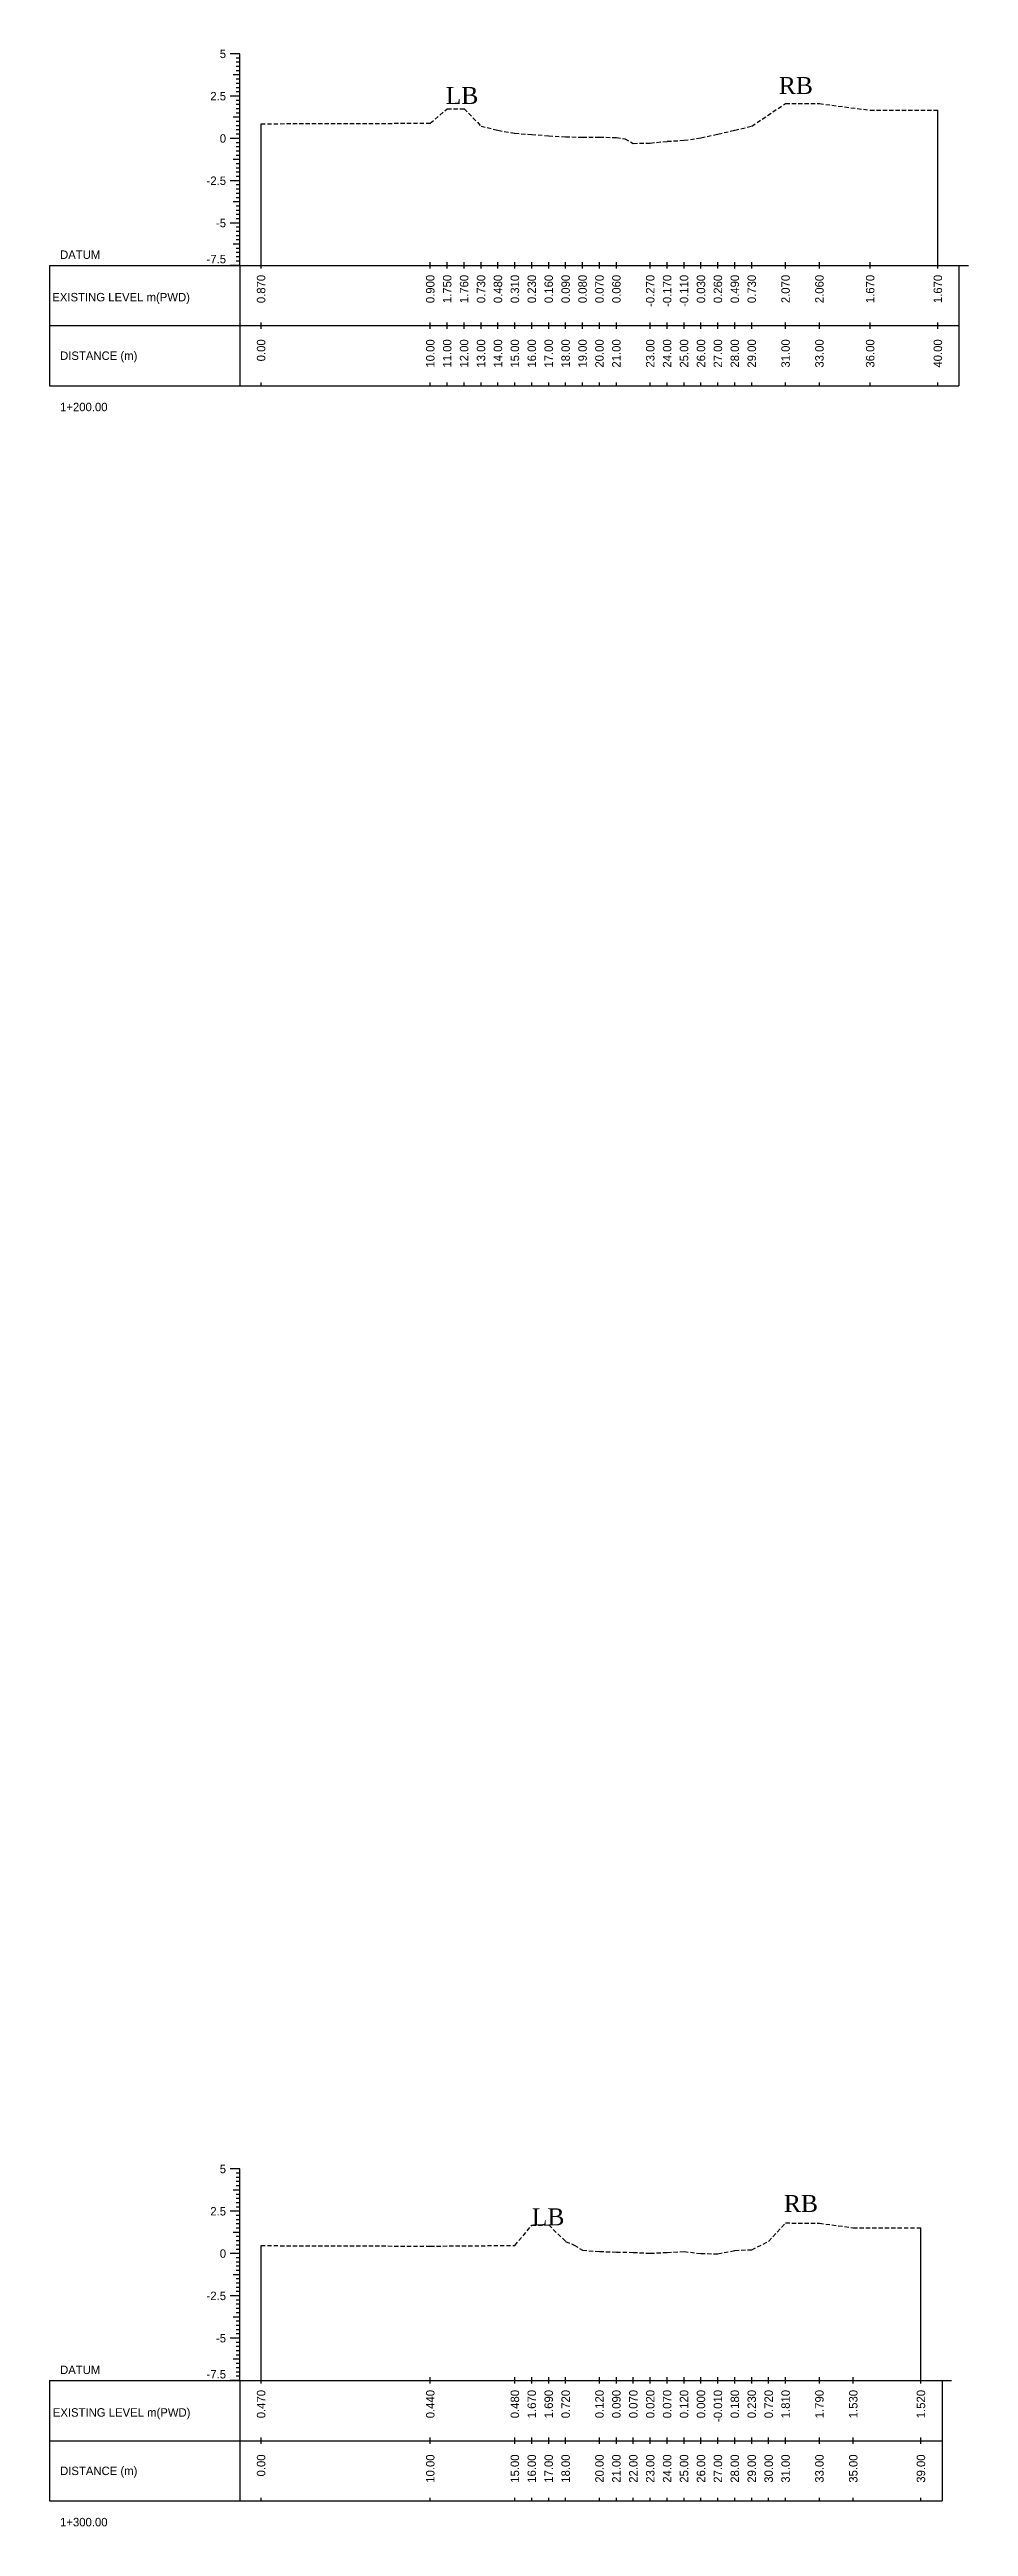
# Model space of a CAD drawing. Header units: inches. Extents: x 4752 to 6808, y -1487 to -426.
# Drawn here: x 5318 to 5372.3, y -1236.8 to -1090.4 of the extents above; entities that cross this region are included whole.
import ezdxf
from ezdxf.enums import TextEntityAlignment as Align

# ---------------------------------------------------------------- set-up
doc = ezdxf.new("R2010")
doc.units = ezdxf.units.IN
doc.header["$MEASUREMENT"] = 0
doc.linetypes.add('HIDDEN', pattern=[0.375, 0.25, -0.125])
doc.layers.add('CS_Drawing', color=7, linetype='Continuous')
doc.layers.add('GL', color=3, linetype='HIDDEN')
doc.styles.add('romans', font='romans.shx')

msp = doc.modelspace()

# ---------------------------------------------------------------- texts
at = {"char_height": 1, "width": 325.847, "attachment_point": 1, "style": 'romans'}
for s, insert in [('{\\fTimes New Roman|b0|i0|c0|p18;LB}', (5341.37, -1092.63)), ('\\pi-1,l1;{\\fTimes New Roman|b0|i0|c0|p18;RB}', (5361.06, -1092.04)), ('\\pi-1,l1;{\\fTimes New Roman|b0|i0|c0|p18;RB}', (5361.36, -1217.21)), ('{\\fTimes New Roman|b0|i0|c0|p18;LB}', (5346.46, -1218))]:
    msp.add_mtext(s, dxfattribs=dict(at, insert=insert))
at = {"layer": 'CS_Drawing'}
for s, p in [('5', (5328.39, -1090.67)), ('2.5', (5328.39, -1093.17)), ('0', (5328.39, -1095.67)), ('-2.5', (5328.39, -1098.17)), ('-5', (5328.39, -1100.67)), ('5', (5328.39, -1215.67)), ('2.5', (5328.39, -1218.17)), ('0', (5328.39, -1220.67)), ('-2.5', (5328.39, -1223.17)), ('-5', (5328.39, -1225.67))]:
    msp.add_text(s, height=0.5, dxfattribs=at).set_placement(p, align=Align.MIDDLE_RIGHT)
for s, p in [('DATUM', (5318.58, -1102.54)), ('EXISTING LEVEL m(PWD)', (5318.12, -1105.05)), ('DISTANCE (m)', (5318.58, -1108.51)), ('1+200.00', (5318.58, -1111.54)), ('DATUM', (5318.58, -1227.54)), ('EXISTING LEVEL m(PWD)', (5318.15, -1230.06)), ('DISTANCE (m)', (5318.58, -1233.51)), ('1+300.00', (5318.58, -1236.54))]:
    msp.add_text(s, height=0.5, dxfattribs=at).set_placement(p, align=Align.MIDDLE_LEFT)
for p in [(5328.39, -1103.05), (5328.39, -1228.05)]:
    msp.add_text('-7.5', height=0.5, dxfattribs=at).set_placement(p, align=Align.RIGHT)
for s, p in [('0.870', (5330.46, -1103.73)), ('0.900', (5340.46, -1103.73)), ('1.750', (5341.46, -1103.73)), ('1.760', (5342.46, -1103.73)), ('0.730', (5343.46, -1103.73)), ('0.480', (5344.46, -1103.73)), ('0.310', (5345.46, -1103.73)), ('0.230', (5346.46, -1103.73)), ('0.160', (5347.46, -1103.73)), ('0.090', (5348.46, -1103.73)), ('0.080', (5349.46, -1103.73)), ('0.070', (5350.46, -1103.73)), ('0.060', (5351.46, -1103.73)), ('-0.270', (5353.46, -1103.73)), ('-0.170', (5354.46, -1103.73)), ('-0.110', (5355.46, -1103.73)), ('0.030', (5356.46, -1103.73)), ('0.260', (5357.46, -1103.73)), ('0.490', (5358.46, -1103.73)), ('0.730', (5359.46, -1103.73)), ('2.070', (5361.46, -1103.73)), ('2.060', (5363.46, -1103.73)), ('1.670', (5366.46, -1103.73)), ('1.670', (5370.46, -1103.73)), ('0.00', (5330.46, -1107.54)), ('10.00', (5340.46, -1107.54)), ('11.00', (5341.46, -1107.54)), ('12.00', (5342.46, -1107.54)), ('13.00', (5343.46, -1107.54)), ('14.00', (5344.46, -1107.54)), ('15.00', (5345.46, -1107.54)), ('16.00', (5346.46, -1107.54)), ('17.00', (5347.46, -1107.54)), ('18.00', (5348.46, -1107.54)), ('19.00', (5349.46, -1107.54)), ('20.00', (5350.46, -1107.54)), ('21.00', (5351.46, -1107.54)), ('23.00', (5353.46, -1107.54)), ('24.00', (5354.46, -1107.54)), ('25.00', (5355.46, -1107.54)), ('26.00', (5356.46, -1107.54)), ('27.00', (5357.46, -1107.54)), ('28.00', (5358.46, -1107.54)), ('29.00', (5359.46, -1107.54)), ('31.00', (5361.46, -1107.54)), ('33.00', (5363.46, -1107.54)), ('36.00', (5366.46, -1107.54)), ('40.00', (5370.46, -1107.54)), ('0.470', (5330.46, -1228.73)), ('0.440', (5340.46, -1228.73)), ('0.480', (5345.46, -1228.73)), ('1.670', (5346.46, -1228.73)), ('1.690', (5347.46, -1228.73)), ('0.720', (5348.46, -1228.73)), ('0.120', (5350.46, -1228.73)), ('0.090', (5351.46, -1228.73)), ('0.070', (5352.46, -1228.73)), ('0.020', (5353.46, -1228.73)), ('0.070', (5354.46, -1228.73)), ('0.120', (5355.46, -1228.73)), ('0.000', (5356.46, -1228.73)), ('-0.010', (5357.46, -1228.73)), ('0.180', (5358.46, -1228.73)), ('0.230', (5359.46, -1228.73)), ('0.720', (5360.46, -1228.73)), ('1.810', (5361.46, -1228.73)), ('1.790', (5363.46, -1228.73)), ('1.530', (5365.46, -1228.73)), ('1.520', (5369.46, -1228.73)), ('0.00', (5330.46, -1232.54)), ('10.00', (5340.46, -1232.54)), ('15.00', (5345.46, -1232.54)), ('16.00', (5346.46, -1232.54)), ('17.00', (5347.46, -1232.54)), ('18.00', (5348.46, -1232.54)), ('20.00', (5350.46, -1232.54)), ('21.00', (5351.46, -1232.54)), ('22.00', (5352.46, -1232.54)), ('23.00', (5353.46, -1232.54)), ('24.00', (5354.46, -1232.54)), ('25.00', (5355.46, -1232.54)), ('26.00', (5356.46, -1232.54)), ('27.00', (5357.46, -1232.54)), ('28.00', (5358.46, -1232.54)), ('29.00', (5359.46, -1232.54)), ('30.00', (5360.46, -1232.54)), ('31.00', (5361.46, -1232.54)), ('33.00', (5363.46, -1232.54)), ('35.00', (5365.46, -1232.54)), ('39.00', (5369.46, -1232.54))]:
    msp.add_text(s, height=0.5, rotation=90, dxfattribs=at).set_placement(p, align=Align.MIDDLE_RIGHT)

# ---------------------------------------------------------------- linework, layer by layer
at = {"layer": 'CS_Drawing'}
for p, q in [((5329.21, -1090.67), (5328.64, -1090.67)), ((5329.21, -1090.67), (5328.81, -1090.67)), ((5329.21, -1091.92), (5328.81, -1091.92)), ((5329.21, -1090.67), (5328.98, -1090.67)), ((5329.21, -1090.92), (5328.98, -1090.92)), ((5329.21, -1091.17), (5328.98, -1091.17)), ((5329.21, -1091.42), (5328.98, -1091.42)), ((5329.21, -1091.67), (5328.98, -1091.67)), ((5329.21, -1091.92), (5328.98, -1091.92)), ((5329.21, -1103.17), (5329.21, -1090.67)), ((5329.21, -1093.17), (5328.64, -1093.17)), ((5329.21, -1093.17), (5328.81, -1093.17)), ((5329.21, -1092.17), (5328.98, -1092.17)), ((5329.21, -1092.42), (5328.98, -1092.42)), ((5329.21, -1092.67), (5328.98, -1092.67)), ((5329.21, -1092.92), (5328.98, -1092.92)), ((5329.21, -1093.17), (5328.98, -1093.17)), ((5329.21, -1093.42), (5328.98, -1093.42)), ((5329.21, -1094.42), (5328.81, -1094.42)), ((5329.21, -1093.67), (5328.98, -1093.67)), ((5329.21, -1093.92), (5328.98, -1093.92)), ((5329.21, -1094.17), (5328.98, -1094.17)), ((5329.21, -1094.42), (5328.98, -1094.42)), ((5329.21, -1094.67), (5328.98, -1094.67)), ((5329.21, -1094.92), (5328.98, -1094.92)), ((5330.46, -1103.17), (5330.46, -1094.8)), ((5370.46, -1103.17), (5370.46, -1094)), ((5329.21, -1095.67), (5328.64, -1095.67)), ((5329.21, -1095.67), (5328.81, -1095.67)), ((5329.21, -1095.17), (5328.98, -1095.17)), ((5329.21, -1095.42), (5328.98, -1095.42)), ((5329.21, -1095.67), (5328.98, -1095.67)), ((5329.21, -1095.92), (5328.98, -1095.92)), ((5329.21, -1096.17), (5328.98, -1096.17)), ((5329.21, -1096.92), (5328.81, -1096.92)), ((5329.21, -1096.42), (5328.98, -1096.42)), ((5329.21, -1096.67), (5328.98, -1096.67)), ((5329.21, -1096.92), (5328.98, -1096.92)), ((5329.21, -1097.17), (5328.98, -1097.17)), ((5329.21, -1097.42), (5328.98, -1097.42)), ((5329.21, -1097.67), (5328.98, -1097.67)), ((5329.21, -1098.17), (5328.64, -1098.17)), ((5329.21, -1098.17), (5328.81, -1098.17)), ((5329.21, -1097.92), (5328.98, -1097.92)), ((5329.21, -1098.17), (5328.98, -1098.17)), ((5329.21, -1098.42), (5328.98, -1098.42)), ((5329.21, -1098.67), (5328.98, -1098.67)), ((5329.21, -1098.92), (5328.98, -1098.92)), ((5329.21, -1099.17), (5328.98, -1099.17)), ((5329.21, -1100.67), (5328.64, -1100.67)), ((5329.21, -1099.42), (5328.81, -1099.42)), ((5329.21, -1100.67), (5328.81, -1100.67)), ((5329.21, -1099.42), (5328.98, -1099.42)), ((5329.21, -1099.67), (5328.98, -1099.67)), ((5329.21, -1099.92), (5328.98, -1099.92)), ((5329.21, -1100.17), (5328.98, -1100.17)), ((5329.21, -1100.42), (5328.98, -1100.42)), ((5329.21, -1100.67), (5328.98, -1100.67)), ((5329.21, -1101.92), (5328.81, -1101.92)), ((5329.21, -1100.92), (5328.98, -1100.92)), ((5329.21, -1101.17), (5328.98, -1101.17)), ((5329.21, -1101.42), (5328.98, -1101.42)), ((5329.21, -1101.67), (5328.98, -1101.67)), ((5329.21, -1101.92), (5328.98, -1101.92)), ((5329.21, -1102.17), (5328.98, -1102.17)), ((5317.96, -1103.17), (5329.21, -1103.17)), ((5317.96, -1103.17), (5317.96, -1110.29)), ((5329.21, -1103.17), (5328.64, -1103.17)), ((5329.21, -1103.17), (5328.81, -1103.17)), ((5329.21, -1102.42), (5328.98, -1102.42)), ((5329.21, -1102.67), (5328.98, -1102.67)), ((5329.21, -1102.92), (5328.98, -1102.92)), ((5329.21, -1103.17), (5328.98, -1103.17)), ((5329.21, -1103.17), (5371.71, -1103.17)), ((5329.21, -1103.17), (5329.21, -1110.29)), ((5330.46, -1103.35), (5330.46, -1102.98)), ((5340.46, -1103.35), (5340.46, -1102.98)), ((5341.46, -1103.35), (5341.46, -1102.98)), ((5342.46, -1103.35), (5342.46, -1102.98)), ((5343.46, -1103.35), (5343.46, -1102.98)), ((5344.46, -1103.35), (5344.46, -1102.98)), ((5345.46, -1103.35), (5345.46, -1102.98)), ((5346.46, -1103.35), (5346.46, -1102.98)), ((5347.46, -1103.35), (5347.46, -1102.98)), ((5348.46, -1103.35), (5348.46, -1102.98)), ((5349.46, -1103.35), (5349.46, -1102.98)), ((5350.46, -1103.35), (5350.46, -1102.98)), ((5351.46, -1103.35), (5351.46, -1102.98)), ((5353.46, -1103.35), (5353.46, -1102.98)), ((5354.46, -1103.35), (5354.46, -1102.98)), ((5355.46, -1103.35), (5355.46, -1102.98)), ((5356.46, -1103.35), (5356.46, -1102.98)), ((5357.46, -1103.35), (5357.46, -1102.98)), ((5358.46, -1103.35), (5358.46, -1102.98)), ((5359.46, -1103.35), (5359.46, -1102.98)), ((5361.46, -1103.35), (5361.46, -1102.98)), ((5363.46, -1103.35), (5363.46, -1102.98)), ((5366.46, -1103.35), (5366.46, -1102.98)), ((5370.46, -1103.35), (5370.46, -1102.98)), ((5371.71, -1103.17), (5372.27, -1103.17)), ((5371.71, -1103.17), (5372.1, -1103.17)), ((5371.71, -1103.17), (5371.93, -1103.17)), ((5371.71, -1103.17), (5371.71, -1110.29)), ((5330.46, -1106.92), (5330.46, -1106.54)), ((5340.46, -1106.92), (5340.46, -1106.54)), ((5341.46, -1106.92), (5341.46, -1106.54)), ((5342.46, -1106.92), (5342.46, -1106.54)), ((5343.46, -1106.92), (5343.46, -1106.54)), ((5344.46, -1106.92), (5344.46, -1106.54)), ((5345.46, -1106.92), (5345.46, -1106.54)), ((5346.46, -1106.92), (5346.46, -1106.54)), ((5347.46, -1106.92), (5347.46, -1106.54)), ((5348.46, -1106.92), (5348.46, -1106.54)), ((5349.46, -1106.92), (5349.46, -1106.54)), ((5350.46, -1106.92), (5350.46, -1106.54)), ((5351.46, -1106.92), (5351.46, -1106.54)), ((5353.46, -1106.92), (5353.46, -1106.54)), ((5354.46, -1106.92), (5354.46, -1106.54)), ((5355.46, -1106.92), (5355.46, -1106.54)), ((5356.46, -1106.92), (5356.46, -1106.54)), ((5357.46, -1106.92), (5357.46, -1106.54)), ((5358.46, -1106.92), (5358.46, -1106.54)), ((5359.46, -1106.92), (5359.46, -1106.54)), ((5361.46, -1106.92), (5361.46, -1106.54)), ((5363.46, -1106.92), (5363.46, -1106.54)), ((5366.46, -1106.92), (5366.46, -1106.54)), ((5370.46, -1106.92), (5370.46, -1106.54)), ((5317.96, -1106.73), (5329.21, -1106.73)), ((5329.21, -1106.73), (5371.71, -1106.73)), ((5329.21, -1106.73), (5371.71, -1106.73)), ((5317.96, -1110.29), (5329.21, -1110.29)), ((5329.21, -1110.29), (5371.71, -1110.29)), ((5330.46, -1110.29), (5330.46, -1110.1)), ((5340.46, -1110.29), (5340.46, -1110.1)), ((5341.46, -1110.29), (5341.46, -1110.1)), ((5342.46, -1110.29), (5342.46, -1110.1)), ((5343.46, -1110.29), (5343.46, -1110.1)), ((5344.46, -1110.29), (5344.46, -1110.1)), ((5345.46, -1110.29), (5345.46, -1110.1)), ((5346.46, -1110.29), (5346.46, -1110.1)), ((5347.46, -1110.29), (5347.46, -1110.1)), ((5348.46, -1110.29), (5348.46, -1110.1)), ((5349.46, -1110.29), (5349.46, -1110.1)), ((5350.46, -1110.29), (5350.46, -1110.1)), ((5351.46, -1110.29), (5351.46, -1110.1)), ((5353.46, -1110.29), (5353.46, -1110.1)), ((5354.46, -1110.29), (5354.46, -1110.1)), ((5355.46, -1110.29), (5355.46, -1110.1)), ((5356.46, -1110.29), (5356.46, -1110.1)), ((5357.46, -1110.29), (5357.46, -1110.1)), ((5358.46, -1110.29), (5358.46, -1110.1)), ((5359.46, -1110.29), (5359.46, -1110.1)), ((5361.46, -1110.29), (5361.46, -1110.1)), ((5363.46, -1110.29), (5363.46, -1110.1)), ((5366.46, -1110.29), (5366.46, -1110.1)), ((5370.46, -1110.29), (5370.46, -1110.1)), ((5329.21, -1215.67), (5328.64, -1215.67)), ((5329.21, -1215.67), (5328.81, -1215.67)), ((5329.21, -1215.67), (5328.98, -1215.67)), ((5329.21, -1215.92), (5328.98, -1215.92)), ((5329.21, -1216.17), (5328.98, -1216.17)), ((5329.21, -1216.42), (5328.98, -1216.42)), ((5329.21, -1228.17), (5329.21, -1215.67)), ((5329.21, -1216.92), (5328.81, -1216.92)), ((5329.21, -1216.67), (5328.98, -1216.67)), ((5329.21, -1216.92), (5328.98, -1216.92)), ((5329.21, -1217.17), (5328.98, -1217.17)), ((5329.21, -1217.42), (5328.98, -1217.42)), ((5329.21, -1217.67), (5328.98, -1217.67)), ((5329.21, -1218.17), (5328.64, -1218.17)), ((5329.21, -1218.17), (5328.81, -1218.17)), ((5329.21, -1217.92), (5328.98, -1217.92)), ((5329.21, -1218.17), (5328.98, -1218.17)), ((5329.21, -1218.42), (5328.98, -1218.42)), ((5329.21, -1218.67), (5328.98, -1218.67)), ((5329.21, -1218.92), (5328.98, -1218.92)), ((5329.21, -1219.17), (5328.98, -1219.17)), ((5369.46, -1228.17), (5369.46, -1219.15)), ((5329.21, -1220.67), (5328.64, -1220.67)), ((5329.21, -1219.42), (5328.81, -1219.42)), ((5329.21, -1220.67), (5328.81, -1220.67)), ((5329.21, -1219.42), (5328.98, -1219.42)), ((5329.21, -1219.67), (5328.98, -1219.67)), ((5329.21, -1219.92), (5328.98, -1219.92)), ((5329.21, -1220.17), (5328.98, -1220.17)), ((5329.21, -1220.42), (5328.98, -1220.42)), ((5329.21, -1220.67), (5328.98, -1220.67)), ((5330.46, -1228.17), (5330.46, -1220.2)), ((5329.21, -1221.92), (5328.81, -1221.92)), ((5329.21, -1220.92), (5328.98, -1220.92)), ((5329.21, -1221.17), (5328.98, -1221.17)), ((5329.21, -1221.42), (5328.98, -1221.42)), ((5329.21, -1221.67), (5328.98, -1221.67)), ((5329.21, -1221.92), (5328.98, -1221.92)), ((5329.21, -1222.17), (5328.98, -1222.17)), ((5329.21, -1223.17), (5328.64, -1223.17)), ((5329.21, -1223.17), (5328.81, -1223.17)), ((5329.21, -1222.42), (5328.98, -1222.42)), ((5329.21, -1222.67), (5328.98, -1222.67)), ((5329.21, -1222.92), (5328.98, -1222.92)), ((5329.21, -1223.17), (5328.98, -1223.17)), ((5329.21, -1223.42), (5328.98, -1223.42)), ((5329.21, -1223.67), (5328.98, -1223.67)), ((5329.21, -1224.42), (5328.81, -1224.42)), ((5329.21, -1223.92), (5328.98, -1223.92)), ((5329.21, -1224.17), (5328.98, -1224.17)), ((5329.21, -1224.42), (5328.98, -1224.42)), ((5329.21, -1224.67), (5328.98, -1224.67)), ((5329.21, -1224.92), (5328.98, -1224.92)), ((5329.21, -1225.17), (5328.98, -1225.17)), ((5329.21, -1225.67), (5328.64, -1225.67)), ((5329.21, -1225.67), (5328.81, -1225.67)), ((5329.21, -1225.42), (5328.98, -1225.42)), ((5329.21, -1225.67), (5328.98, -1225.67)), ((5329.21, -1225.92), (5328.98, -1225.92)), ((5329.21, -1226.17), (5328.98, -1226.17)), ((5329.21, -1226.42), (5328.98, -1226.42)), ((5329.21, -1226.67), (5328.98, -1226.67)), ((5329.21, -1226.92), (5328.81, -1226.92)), ((5329.21, -1226.92), (5328.98, -1226.92)), ((5329.21, -1227.17), (5328.98, -1227.17)), ((5329.21, -1227.42), (5328.98, -1227.42)), ((5329.21, -1227.67), (5328.98, -1227.67)), ((5329.21, -1227.92), (5328.98, -1227.92)), ((5330.46, -1228.35), (5330.46, -1227.98)), ((5340.46, -1228.35), (5340.46, -1227.98)), ((5345.46, -1228.35), (5345.46, -1227.98)), ((5346.46, -1228.35), (5346.46, -1227.98)), ((5347.46, -1228.35), (5347.46, -1227.98)), ((5348.46, -1228.35), (5348.46, -1227.98)), ((5350.46, -1228.35), (5350.46, -1227.98)), ((5351.46, -1228.35), (5351.46, -1227.98)), ((5352.46, -1228.35), (5352.46, -1227.98)), ((5353.46, -1228.35), (5353.46, -1227.98)), ((5354.46, -1228.35), (5354.46, -1227.98)), ((5355.46, -1228.35), (5355.46, -1227.98)), ((5356.46, -1228.35), (5356.46, -1227.98)), ((5357.46, -1228.35), (5357.46, -1227.98)), ((5358.46, -1228.35), (5358.46, -1227.98)), ((5359.46, -1228.35), (5359.46, -1227.98)), ((5360.46, -1228.35), (5360.46, -1227.98)), ((5361.46, -1228.35), (5361.46, -1227.98)), ((5363.46, -1228.35), (5363.46, -1227.98)), ((5365.46, -1228.35), (5365.46, -1227.98)), ((5369.46, -1228.35), (5369.46, -1227.98)), ((5317.96, -1228.17), (5329.21, -1228.17)), ((5317.96, -1228.17), (5317.96, -1235.29)), ((5329.21, -1228.17), (5328.64, -1228.17)), ((5329.21, -1228.17), (5328.81, -1228.17)), ((5329.21, -1228.17), (5328.98, -1228.17)), ((5329.21, -1228.17), (5370.71, -1228.17)), ((5329.21, -1228.17), (5329.21, -1235.29)), ((5370.71, -1228.17), (5371.27, -1228.17)), ((5370.71, -1228.17), (5371.1, -1228.17)), ((5370.71, -1228.17), (5370.93, -1228.17)), ((5370.71, -1228.17), (5370.71, -1235.29)), ((5317.96, -1231.73), (5329.21, -1231.73)), ((5329.21, -1231.73), (5370.71, -1231.73)), ((5329.21, -1231.73), (5370.71, -1231.73)), ((5330.46, -1231.92), (5330.46, -1231.54)), ((5340.46, -1231.92), (5340.46, -1231.54)), ((5345.46, -1231.92), (5345.46, -1231.54)), ((5346.46, -1231.92), (5346.46, -1231.54)), ((5347.46, -1231.92), (5347.46, -1231.54)), ((5348.46, -1231.92), (5348.46, -1231.54)), ((5350.46, -1231.92), (5350.46, -1231.54)), ((5351.46, -1231.92), (5351.46, -1231.54)), ((5352.46, -1231.92), (5352.46, -1231.54)), ((5353.46, -1231.92), (5353.46, -1231.54)), ((5354.46, -1231.92), (5354.46, -1231.54)), ((5355.46, -1231.92), (5355.46, -1231.54)), ((5356.46, -1231.92), (5356.46, -1231.54)), ((5357.46, -1231.92), (5357.46, -1231.54)), ((5358.46, -1231.92), (5358.46, -1231.54)), ((5359.46, -1231.92), (5359.46, -1231.54)), ((5360.46, -1231.92), (5360.46, -1231.54)), ((5361.46, -1231.92), (5361.46, -1231.54)), ((5363.46, -1231.92), (5363.46, -1231.54)), ((5365.46, -1231.92), (5365.46, -1231.54)), ((5369.46, -1231.92), (5369.46, -1231.54)), ((5317.96, -1235.29), (5329.21, -1235.29)), ((5329.21, -1235.29), (5370.71, -1235.29)), ((5330.46, -1235.29), (5330.46, -1235.1)), ((5340.46, -1235.29), (5340.46, -1235.1)), ((5345.46, -1235.29), (5345.46, -1235.1)), ((5346.46, -1235.29), (5346.46, -1235.1)), ((5347.46, -1235.29), (5347.46, -1235.1)), ((5348.46, -1235.29), (5348.46, -1235.1)), ((5350.46, -1235.29), (5350.46, -1235.1)), ((5351.46, -1235.29), (5351.46, -1235.1)), ((5352.46, -1235.29), (5352.46, -1235.1)), ((5353.46, -1235.29), (5353.46, -1235.1)), ((5354.46, -1235.29), (5354.46, -1235.1)), ((5355.46, -1235.29), (5355.46, -1235.1)), ((5356.46, -1235.29), (5356.46, -1235.1)), ((5357.46, -1235.29), (5357.46, -1235.1)), ((5358.46, -1235.29), (5358.46, -1235.1)), ((5359.46, -1235.29), (5359.46, -1235.1)), ((5360.46, -1235.29), (5360.46, -1235.1)), ((5361.46, -1235.29), (5361.46, -1235.1)), ((5363.46, -1235.29), (5363.46, -1235.1)), ((5365.46, -1235.29), (5365.46, -1235.1)), ((5369.46, -1235.29), (5369.46, -1235.1))]:
    msp.add_line(p, q, dxfattribs=at)
at = {"layer": 'GL'}
for points in [[(5330.46, -1094.8), (5340.46, -1094.77), (5341.46, -1093.92), (5342.46, -1093.91), (5343.46, -1094.94), (5344.46, -1095.19), (5345.46, -1095.36), (5346.46, -1095.44), (5347.46, -1095.51), (5348.46, -1095.58), (5349.46, -1095.59), (5350.46, -1095.6), (5351.46, -1095.61), (5351.96, -1095.69), (5352.46, -1095.96), (5353.46, -1095.94), (5354.46, -1095.84), (5355.46, -1095.78), (5356.46, -1095.64), (5357.46, -1095.41), (5358.46, -1095.18), (5359.46, -1094.94), (5361.46, -1093.6), (5363.46, -1093.61), (5366.46, -1094), (5370.46, -1094)], [(5330.46, -1220.2), (5340.46, -1220.23), (5345.46, -1220.19), (5346.46, -1219), (5347.46, -1218.98), (5348.46, -1219.95), (5348.96, -1220.17), (5349.46, -1220.47), (5350.46, -1220.55), (5351.46, -1220.58), (5352.46, -1220.6), (5353.46, -1220.65), (5354.46, -1220.6), (5355.46, -1220.55), (5356.46, -1220.67), (5357.46, -1220.68), (5358.46, -1220.49), (5359.46, -1220.44), (5360.46, -1219.95), (5361.46, -1218.86), (5363.46, -1218.88), (5365.46, -1219.14), (5369.46, -1219.15)]]:
    msp.add_lwpolyline(points, dxfattribs=at)

msp.set_redraw_order([(e.dxf.handle, doc.entitydb.next_handle()) for e in msp.query("TEXT MTEXT ATTDEF DIMENSION ARC_DIMENSION")])  # texts and dimensions are drawn at this point

doc.saveas('drawing.dxf')
